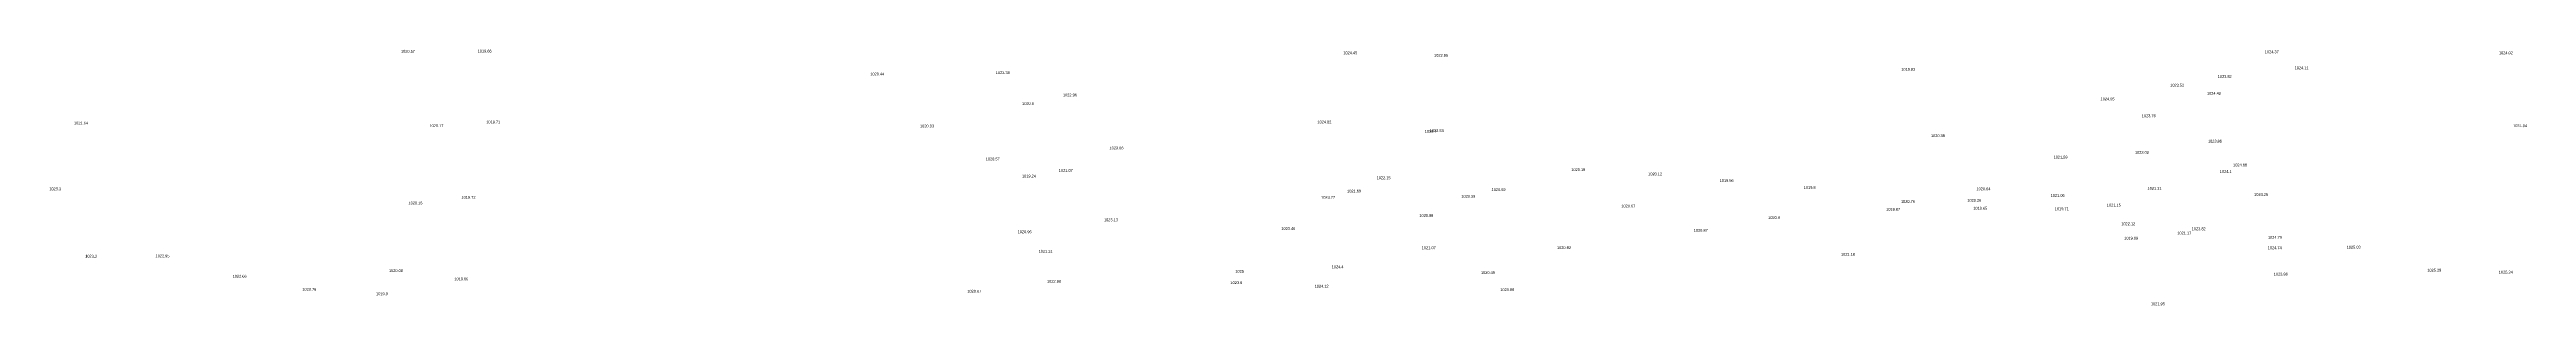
# Model space of a CAD drawing. Header units: inches. Extents: x 628884 to 629912, y 4519174 to 4520145.
# Drawn here: x 629353.3 to 629530.4, y 4519215.7 to 4519233.9 of the extents above; entities that cross this region are included whole.
import ezdxf

# ---------------------------------------------------------------- set-up
doc = ezdxf.new("R2010")
doc.units = ezdxf.units.IN
doc.header["$MEASUREMENT"] = 0

msp = doc.modelspace()

# ---------------------------------------------------------------- texts
for s, p in [('1020.57', (629378.39, 4519233.69, 1020.57)), ('1019.66', (629383.87, 4519233.7, 1019.66)), ('1024.45', (629445.78, 4519233.58, 1024.45)), ('1022.95', (629452.27, 4519233.4, 1022.95)), ('1024.37', (629511.68, 4519233.65, 1024.37)), ('1024.02', (629528.42, 4519233.58, 1024.02)), ('1020.44', (629411.95, 4519232.07, 1020.44)), ('1023.38', (629420.93, 4519232.17, 1023.38)), ('1019.83', (629485.68, 4519232.4, 1019.83)), ('1023.52', (629504.91, 4519231.27, 1023.52)), ('1023.82', (629508.31, 4519231.89, 1023.82)), ('1024.11', (629513.81, 4519232.51, 1024.11)), ('1020.6', (629422.81, 4519229.96, 1020.6)), ('1022.96', (629425.73, 4519230.57, 1022.96)), ('1024.05', (629499.93, 4519230.29, 1024.05)), ('1024.42', (629507.54, 4519230.69, 1024.42)), ('1021.64', (629355.01, 4519228.58, 1021.64)), ('1020.17', (629380.43, 4519228.38, 1020.17)), ('1019.71', (629384.49, 4519228.65, 1019.71)), ('1020.93', (629415.51, 4519228.36, 1020.93)), ('1024.82', (629443.93, 4519228.65, 1024.82)), ('1020.7', (629451.6, 4519227.98, 1020.7)), ('1022.53', (629451.96, 4519228.03, 1022.53)), ('1020.38', (629487.8, 4519227.67, 1020.38)), ('1023.76', (629502.88, 4519229.09, 1023.76)), ('1024.04', (629529.43, 4519228.38, 1024.04)), ('1020.57', (629420.21, 4519226.01, 1020.57)), ('1023.06', (629429.06, 4519226.79, 1023.06)), ('1021.59', (629496.57, 4519226.14, 1021.59)), ('1023.02', (629502.39, 4519226.48, 1023.02)), ('1023.86', (629507.61, 4519227.28, 1023.86)), ('1024.68', (629509.41, 4519225.58, 1024.68)), ('1023.3', (629353.24, 4519223.88, 1023.3)), ('1019.24', (629422.8, 4519224.79, 1019.24)), ('1021.07', (629425.43, 4519225.19, 1021.07)), ('1022.15', (629448.16, 4519224.67, 1022.15)), ('1020.59', (629456.38, 4519223.83, 1020.59)), ('1020.19', (629462.08, 4519225.25, 1020.19)), ('1020.12', (629467.58, 4519224.94, 1020.12)), ('1019.96', (629472.69, 4519224.47, 1019.96)), ('1019.8', (629478.71, 4519223.98, 1019.8)), ('1020.64', (629491.06, 4519223.88, 1020.64)), ('1021.31', (629503.29, 4519223.92, 1021.31)), ('1024.1', (629508.46, 4519225.12, 1024.1)), ('1020.15', (629378.93, 4519222.87, 1020.15)), ('1019.72', (629382.72, 4519223.28, 1019.72)), ('1024.77', (629444.19, 4519223.27, 1024.77)), ('1021.69', (629446.05, 4519223.72, 1021.69)), ('1020.39', (629454.22, 4519223.35, 1020.39)), ('1020.67', (629465.66, 4519222.66, 1020.67)), ('1019.87', (629484.6, 4519222.42, 1019.87)), ('1020.76', (629485.66, 4519222.98, 1020.76)), ('1020.26', (629490.4, 4519223.06, 1020.26)), ('1019.65', (629490.83, 4519222.5, 1019.65)), ('1021.06', (629496.36, 4519223.41, 1021.06)), ('1019.71', (629496.66, 4519222.46, 1019.71)), ('1021.15', (629500.38, 4519222.72, 1021.15)), ('1024.25', (629510.91, 4519223.48, 1024.25)), ('1020.96', (629422.49, 4519220.82, 1020.96)), ('1023.13', (629428.66, 4519221.67, 1023.13)), ('1023.46', (629441.35, 4519221.05, 1023.46)), ('1020.89', (629451.22, 4519221.98, 1020.89)), ('1020.87', (629470.84, 4519220.92, 1020.87)), ('1020.9', (629476.16, 4519221.83, 1020.9)), ('1022.12', (629501.41, 4519221.39, 1022.12)), ('1019.89', (629501.62, 4519220.36, 1019.89)), ('1021.17', (629505.42, 4519220.73, 1021.17)), ('1023.82', (629506.45, 4519221.03, 1023.82)), ('1024.79', (629511.9, 4519220.42, 1024.79)), ('1023.3', (629355.81, 4519219.08, 1023.3)), ('1022.95', (629360.84, 4519219.1, 1022.95)), ('1021.31', (629423.99, 4519219.43, 1021.31)), ('1021.07', (629451.39, 4519219.68, 1021.07)), ('1020.92', (629461.06, 4519219.69, 1020.92)), ('1021.18', (629481.37, 4519219.21, 1021.18)), ('1024.74', (629511.89, 4519219.68, 1024.74)), ('1025.03', (629517.53, 4519219.72, 1025.03)), ('1022.66', (629366.35, 4519217.65, 1022.66)), ('1020.08', (629377.53, 4519218.05, 1020.08)), ('1019.66', (629382.21, 4519217.46, 1019.66)), ('1022.98', (629424.59, 4519217.29, 1022.98)), ('1023.6', (629437.71, 4519217.19, 1023.6)), ('1025', (629438.06, 4519218, 1025)), ('1024.12', (629443.73, 4519216.94, 1024.12)), ('1024.4', (629444.95, 4519218.32, 1024.4)), ('1020.49', (629455.62, 4519217.91, 1020.49)), ('1023.86', (629512.32, 4519217.8, 1023.86)), ('1025.29', (629523.3, 4519218.08, 1025.29)), ('1025.24', (629528.41, 4519217.94, 1025.24)), ('1020.76', (629371.34, 4519216.72, 1020.76)), ('1019.9', (629376.61, 4519216.4, 1019.9)), ('1020.07', (629418.89, 4519216.58, 1020.07)), ('1020.86', (629457.01, 4519216.69, 1020.86)), ('1021.95', (629503.53, 4519215.68, 1021.95))]:
    msp.add_text(s, height=0.2).set_placement(p)

doc.saveas('drawing.dxf')
